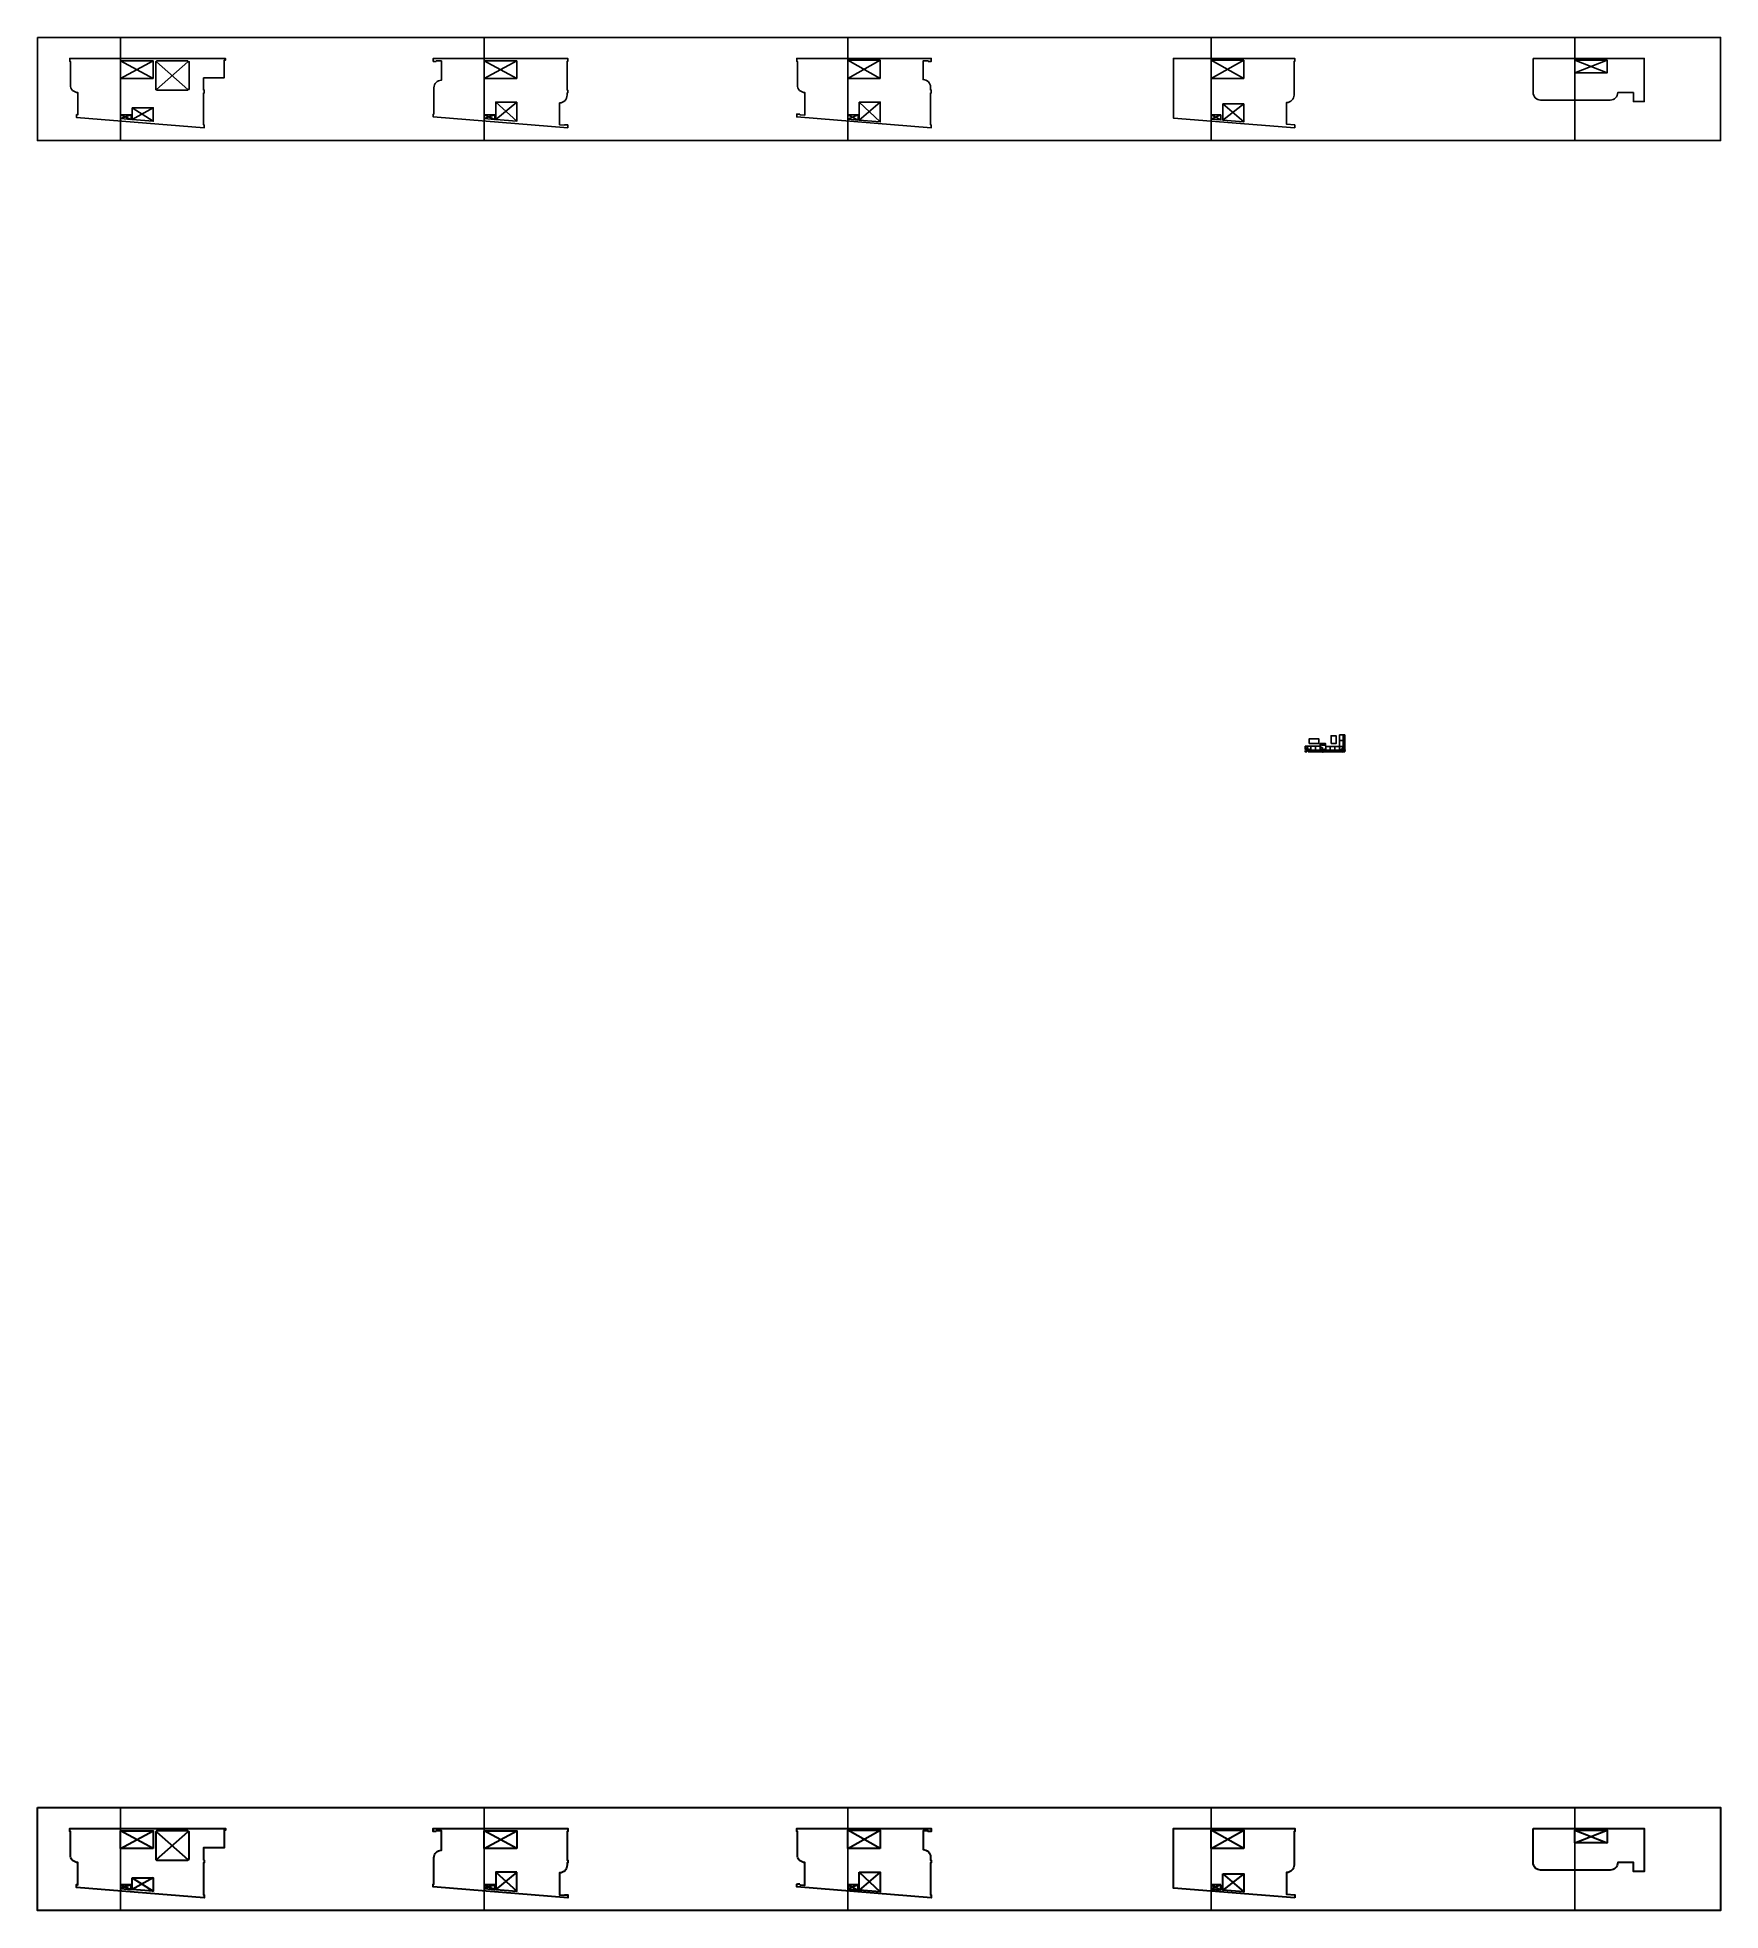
# Model space of a CAD drawing. Header units: inches. Extents: x 130993 to 274375, y -5108 to 103559.
# Drawn here: x 154676 to 162778, y 46058 to 55076 of the extents above; entities that cross this region are included whole.
import ezdxf

# ---------------------------------------------------------------- set-up
doc = ezdxf.new("R2010")
doc.units = ezdxf.units.IN
doc.header["$MEASUREMENT"] = 0
doc.layers.add('DOORWIN', color=8, linetype='Continuous')
doc.layers.add('ELEVATION', color=7, linetype='Continuous')
doc.layers.add('Elevation3', color=74, linetype='Continuous', lineweight=13)
doc.layers.add('H-HATCH', color=9, linetype='Continuous', lineweight=9)

msp = doc.modelspace()

# ---------------------------------------------------------------- linework, layer by layer
at = {"layer": 'Defpoints'}
for p, q in [((155076.51, 54579.4), (155076.51, 55075.62)), ((156826.36, 54579.4), (156826.36, 55075.62)), ((158576.22, 54579.4), (158576.22, 55075.62)), ((160326.07, 54579.4), (160326.07, 55075.62)), ((162075.93, 54579.4), (162075.93, 55075.62)), ((155076.51, 46058.41), (155076.51, 46554.63)), ((156826.36, 46058.41), (156826.36, 46554.63)), ((158576.22, 46058.41), (158576.22, 46554.63)), ((160326.07, 46058.41), (160326.07, 46554.63)), ((162075.93, 46058.41), (162075.93, 46554.63))]:
    msp.add_line(p, q, dxfattribs=at)
at = {"layer": 'DOORWIN'}
for p, q in [((160858.12, 51668.61), (160858.11, 51670.83)), ((160858.48, 51671.2), (160870.05, 51671.22)), ((160858.49, 51668.24), (160858.48, 51671.2)), ((160870.06, 51668.26), (160870.05, 51671.22)), ((160870.42, 51670.85), (160870.42, 51668.63)), ((160943.56, 51717.92), (160966.45, 51717.96)), ((160943.56, 51717.92), (160943.7, 51637.11)), ((160969.45, 51690.48), (160943.61, 51690.44)), ((160961.44, 51717.89), (160966.37, 51717.9)), ((160961.44, 51717.89), (160961.49, 51690.59)), ((160961.44, 51717.65), (160966.37, 51717.65)), ((160966.41, 51690.85), (160961.49, 51690.84)), ((160966.41, 51690.6), (160961.49, 51690.59)), ((160966.41, 51690.36), (160961.52, 51690.36)), ((160961.52, 51690.36), (160961.56, 51663.11)), ((160966.41, 51690.12), (160961.52, 51690.11)), ((160966.37, 51717.9), (160966.41, 51690.85)), ((160966.41, 51690.85), (160966.41, 51690.6)), ((160966.41, 51690.36), (160966.41, 51690.12)), ((160966.46, 51663.12), (160966.41, 51690.12)), ((160966.45, 51717.96), (160966.49, 51698.68)), ((160966.49, 51698.68), (160966.54, 51667.91)), ((160969.41, 51717.97), (160969.44, 51698.69)), ((160969.53, 51647.23), (160969.44, 51698.69)), ((160778.13, 51663.95), (160851.4, 51663.95)), ((160778.13, 51647.48), (160778.13, 51663.95)), ((160786.82, 51636.95), (160778.13, 51636.95)), ((160781.22, 51663.95), (160781.22, 51657.47)), ((160781.22, 51653.45), (160781.22, 51652.22)), ((160795.29, 51640.04), (160798.13, 51640.04)), ((160851.4, 51636.95), (160805.13, 51636.95)), ((160805.25, 51640.1), (160805.25, 51645.24)), ((160805.5, 51640.1), (160805.5, 51645.24)), ((160827.92, 51645.24), (160827.92, 51640.1)), ((160828.26, 51663.95), (160828.26, 51640.04)), ((160828.36, 51645.24), (160851.29, 51645.24)), ((160828.36, 51645.24), (160828.36, 51640.1)), ((160828.36, 51640.1), (160851.29, 51640.1)), ((160828.62, 51645.24), (160828.62, 51640.1)), ((160851.37, 51656.64), (160854.32, 51656.65)), ((160854.31, 51639.87), (160851.4, 51636.95)), ((160854.32, 51656.65), (160854.32, 51656.6)), ((160854.33, 51652.76), (160854.33, 51651.58)), ((160870.06, 51668.26), (160858.49, 51668.24)), ((160870.54, 51639.94), (160867.83, 51639.93)), ((160910.47, 51640.01), (160874.9, 51639.94)), ((160966.55, 51662.99), (160877.2, 51662.84)), ((160877.25, 51637), (160943.7, 51637.11)), ((160899.32, 51644.97), (160880.32, 51644.94)), ((160880.33, 51640.02), (160880.32, 51644.94)), ((160899.33, 51640.05), (160880.33, 51640.02)), ((160880.57, 51640.02), (160880.56, 51644.94)), ((160899.07, 51644.97), (160899.08, 51640.05)), ((160899.32, 51644.97), (160899.33, 51640.05)), ((160899.35, 51662.88), (160899.39, 51639.99)), ((160921.45, 51645.01), (160899.49, 51644.97)), ((160899.5, 51640.05), (160899.49, 51644.97)), ((160921.45, 51640.09), (160899.5, 51640.05)), ((160899.75, 51640.05), (160899.74, 51644.97)), ((160943.7, 51640.06), (160910.47, 51640.01)), ((160921.2, 51645.01), (160921.21, 51640.09)), ((160921.45, 51645.01), (160921.45, 51640.09)), ((160921.51, 51662.91), (160921.55, 51640.02)), ((160921.62, 51645.01), (160943.57, 51645.05)), ((160921.62, 51645.01), (160921.63, 51640.09)), ((160921.63, 51640.09), (160943.58, 51640.12)), ((160921.86, 51645.01), (160921.87, 51640.09)), ((160943.34, 51640.12), (160943.33, 51645.05)), ((160943.58, 51640.12), (160943.57, 51645.05)), ((160943.58, 51640.12), (160943.57, 51645.05)), ((160946.04, 51640.07), (160943.7, 51640.06)), ((160951.09, 51637.12), (160943.7, 51637.11)), ((160953.11, 51640.08), (160950.4, 51640.07)), ((160951.09, 51637.12), (160955.24, 51637.13)), ((160961.23, 51637.14), (160969.55, 51637.15)), ((160961.56, 51663.11), (160966.46, 51663.12)), ((160966.54, 51667.91), (160966.56, 51656.79)), ((160966.56, 51652.95), (160966.57, 51651.77)), ((160966.63, 51640.06), (160969.55, 51637.15)), ((160969.55, 51637.15), (160969.54, 51642.2))]:
    msp.add_line(p, q, dxfattribs=at)
for points in [[(160798.11, 51676.28), (160844.34, 51676.33), (160844.27, 51699.93), (160798.04, 51699.88)], [(160903.21, 51676.29), (160927.44, 51676.35), (160927.37, 51713.95), (160903.14, 51713.9)], [(160805.25, 51640.1), (160805.25, 51645.24), (160828.18, 51645.24), (160828.18, 51640.1)], [(160851.04, 51640.1), (160851.04, 51645.24)], [(160851.29, 51640.1), (160851.29, 51645.24)], [(160851.4, 51663.95), (160851.4, 51636.95)]]:
    msp.add_lwpolyline(points, close=True, dxfattribs=at)
for points in [[(160877.23, 51648.48), (160877.18, 51676.38), (160851.34, 51676.33), (160851.39, 51647.03)], [(160966.45, 51717.96), (160969.41, 51717.97)], [(160781.17, 51639.99), (160778.13, 51636.95), (160778.13, 51642.22)], [(160793.08, 51636.95), (160797.41, 51636.95), (160805.13, 51636.95), (160805.13, 51663.95)], [(160802.68, 51640.04), (160805.13, 51640.04), (160839.83, 51640.04), (160851.4, 51640.04)], [(160851.39, 51641.99), (160851.4, 51636.95)], [(160851.4, 51636.95), (160859.72, 51636.97)], [(160865.71, 51636.98), (160877.25, 51637), (160877.24, 51640.18)]]:
    msp.add_lwpolyline(points, dxfattribs=at)
for points in [[(160786.01, 51649.55, -0.095217), (160779.59, 51655.39, 0.095217), (160786.01, 51649.55, 0.3046197), (160786.41, 51649.57, 0.0924195), (160791.46, 51654.97, 0.3336518), (160791.42, 51655.4, 0.0737256), (160784.82, 51660.99)], [(160785.78, 51649.7, 0.0582667), (160782.23, 51644.21, 0.3684949), (160782.31, 51643.88, 0.0570209), (160788.92, 51640.25, 0.3289519), (160789.21, 51640.33, 0.0724343), (160792.21, 51645.28, 0.3229344), (160792.14, 51645.57, 0.0527283), (160786.44, 51649.6)], [(160804, 51647.49, 0.0737256), (160795.33, 51649.03, 0.0662466), (160793.61, 51641.43, 0.095217), (160802.24, 51639.59, 0.3046197), (160802.58, 51639.81, 0.0924195), (160804.25, 51647.13, 0.3336518), (160804, 51647.49)]]:
    msp.add_lwpolyline(points, format="xyb", dxfattribs=at)
for points in [[(160786.2, 51649.86, 0.0924195), (160791.15, 51655.16, 0.0691933), (160785.07, 51660.41, 0.3313838), (160784.64, 51660.38, 0.0569453), (160780.2, 51655.62, 0.338014), (160780.21, 51655.18, 0.0892283)], [(160795.49, 51648.4, 0.0569453), (160794.02, 51641.94, 0.338014), (160794.25, 51641.56, 0.0892283), (160802.24, 51639.95, 0.0924195), (160803.88, 51647.15, 0.0691933), (160795.85, 51648.64, 0.3313838)]]:
    msp.add_lwpolyline(points, format="xyb", close=True, dxfattribs=at)
for centre, radius, start, end in [((160858.48, 51670.83), 0.369, 90.098399, 180.098399), ((160870.05, 51670.85), 0.369, 0.098399, 90.098399), ((160870.06, 51668.63), 0.369, 270.098399, 0.098399), ((160803.26, 51638.55), 29.05, 129.401293, 144.561752), ((160769.18, 51617.84), 40.05, 49.67769, 59.535511), ((160850.18, 51643.52), 0.369, 158.607588, 227.863703), ((160879.51, 51632.03), 31.87, 140.689479, 158.607588), ((160873.7, 51669.53), 35.44, 227.863703, 254.208044), ((160875.45, 51638.52), 27.81, 129.499693, 144.660151), ((160870.36, 51667.83), 22, 216.929757, 238.686302), ((160870.36, 51667.83), 22, 216.929757, 238.686302), ((160853.63, 51654.62), 0.345, 143.586804, 218.290696), ((160875.45, 51638.52), 27.46, 130.549986, 143.586804), ((160870.36, 51667.83), 21.66, 218.290696, 238.686302), ((160855.54, 51643.79), 0.246, 153.86281, 234.777159), ((160879.51, 51632.03), 26.95, 140.524157, 153.86281), ((160873.7, 51669.53), 31.75, 234.777159, 247.831262), ((160857.82, 51659.13), 0.345, 57.212546, 130.549986), ((160842.9, 51635.95), 28.25, 41.379847, 58.245989), ((160842.9, 51635.95), 27.91, 41.379847, 57.212546), ((160858.49, 51668.61), 0.369, 180.098399, 270.098399), ((160859.1, 51649.32), 0.345, 238.686302, 306.453367), ((160847.85, 51664.56), 18.95, 306.453367, 327.574362), ((160847.85, 51664.56), 19.29, 306.453367, 327.574362), ((160843.9, 51621.33), 31.75, 48.826119, 60.899375), ((160861.82, 51640.36), 0.246, 247.831262, 320.666133), ((160847.14, 51652.38), 19.22, 320.666133, 337.237905), ((160842.86, 51618.65), 38.35, 49.77609, 59.63391), ((160864.16, 51635.78), 0.369, 254.208044, 315.712033), ((160863.84, 51654.4), 0.345, 327.574362, 41.379847), ((160845.07, 51653.98), 26.74, 316.3524, 329.818848), ((160864.64, 51645.04), 0.246, 337.237905, 48.826119), ((160894.38, 51638.75), 28.28, 159.741901, 174.90236), ((160874.89, 51661.89), 22.38, 247.171965, 268.928511), ((160894.38, 51638.75), 27.93, 160.792195, 173.829013), ((160866.96, 51641.72), 0.35, 173.829013, 248.532904), ((160874.89, 51661.89), 22.03, 248.532904, 268.928511), ((160867.09, 51619.82), 28.74, 81.299148, 88.488198), ((160868.34, 51647.82), 0.35, 87.454755, 160.792195), ((160867.09, 51619.82), 28.39, 81.413663, 87.454755), ((160898.3, 51639.36), 28.28, 159.741901, 174.90236), ((160878.81, 51662.5), 22.38, 247.171965, 268.928511), ((160870.87, 51642.33), 0.35, 173.829013, 248.532904), ((160898.3, 51639.36), 27.93, 160.792195, 173.829013), ((160878.81, 51662.5), 22.03, 248.532904, 268.928511), ((160871.01, 51620.43), 28.74, 71.622055, 88.488198), ((160872.25, 51648.44), 0.35, 87.454755, 160.792195), ((160871.01, 51620.43), 28.39, 71.622055, 87.454755), ((160874.48, 51639.86), 0.35, 268.928511, 336.695576), ((160856.78, 51647.49), 19.27, 336.695576, 338.724397), ((160856.78, 51647.49), 19.62, 336.695576, 338.928055), ((160878.4, 51640.48), 0.35, 268.928511, 336.695576), ((160860.7, 51648.1), 19.27, 336.695576, 357.816571), ((160860.7, 51648.1), 19.62, 336.695576, 357.816571), ((160879.95, 51647.37), 0.35, 357.816571, 71.622055), ((160944.88, 51646.87), 0.35, 108.574743, 182.380228), ((160964.13, 51647.67), 19.62, 182.380228, 203.501223), ((160953.92, 51619.97), 28.74, 91.708601, 108.574743), ((160953.92, 51619.97), 28.39, 92.742044, 108.574743), ((160964.13, 51647.67), 19.27, 182.380228, 203.501223), ((160946.46, 51639.99), 0.35, 203.501223, 271.268288), ((160945.97, 51662.01), 22.03, 271.268288, 291.663894), ((160945.97, 51662.01), 22.38, 271.268288, 293.024833), ((160952.58, 51647.97), 0.35, 19.404604, 92.742044), ((160975.82, 51654.21), 26.74, 210.37795, 223.844398), ((160926.56, 51638.81), 27.93, 6.367786, 19.404604), ((160926.56, 51638.81), 28.28, 5.294439, 20.454897), ((160978.15, 51618.88), 38.35, 120.562888, 130.420709), ((160953.97, 51641.86), 0.35, 291.663894, 6.367786), ((160956.28, 51645.2), 0.246, 131.370679, 202.958894), ((160973.75, 51652.6), 19.22, 202.958894, 219.530666), ((160977.1, 51621.56), 31.75, 119.297424, 131.370679), ((160956.79, 51635.94), 0.369, 224.484766, 285.988755), ((160957.05, 51654.56), 0.345, 138.816952, 212.622436), ((160973.01, 51664.78), 19.29, 212.622436, 233.743431), ((160978.05, 51636.19), 28.25, 121.950809, 138.816952), ((160947.13, 51669.65), 35.44, 285.988755, 312.333096), ((160978.05, 51636.19), 27.91, 122.984252, 138.816952), ((160973.01, 51664.78), 18.95, 212.622436, 233.743431), ((160959.12, 51640.52), 0.246, 219.530666, 292.365537), ((160947.13, 51669.65), 31.75, 292.365537, 305.41964), ((160961.8, 51649.5), 0.345, 233.743431, 301.510496), ((160950.48, 51667.97), 21.66, 301.510496, 321.906103), ((160950.48, 51667.97), 22, 301.510496, 323.267042), ((160950.48, 51667.97), 22, 301.510496, 323.267042), ((160941.46, 51632.14), 26.95, 26.333989, 39.672641), ((160963.05, 51659.31), 0.345, 49.646812, 122.984252), ((160945.49, 51638.64), 27.81, 35.536647, 50.697106), ((160945.49, 51638.64), 27.46, 36.609994, 49.646812), ((160965.39, 51643.98), 0.246, 305.41964, 26.333989), ((160941.46, 51632.14), 31.87, 21.589211, 39.507319), ((160967.26, 51654.82), 0.345, 321.906103, 36.609994), ((160970.75, 51643.73), 0.369, 312.333096, 21.589211)]:
    msp.add_arc(centre, radius, start, end, dxfattribs=at)
at = {"layer": 'ELEVATION'}
for p, q in [((155233.51, 54877.54), (155076.51, 54962.54)), ((155076.51, 54877.54), (155233.51, 54962.54)), ((155249.51, 54958.54), (155399.51, 54824.54)), ((155249.51, 54824.54), (155399.51, 54958.54)), ((156595.36, 54960.54), (156585.36, 54960.54)), ((156595.36, 54960.54), (156595.36, 54962.54)), ((156983.36, 54877.54), (156826.36, 54962.54)), ((156826.36, 54877.54), (156983.36, 54962.54)), ((158733.22, 54877.54), (158576.22, 54965.54)), ((158576.22, 54877.54), (158733.22, 54965.54)), ((158964.22, 54960.54), (158964.22, 54960.54)), ((160483.07, 54877.54), (160326.07, 54965.54)), ((160326.07, 54877.54), (160483.07, 54965.54)), ((162075.93, 54965.54), (162232.93, 54905.54)), ((162075.93, 54905.54), (162232.93, 54965.54)), ((155132.51, 54737.54), (155233.51, 54672.44)), ((155233.51, 54737.54), (155132.51, 54680.56)), ((156882.36, 54764.54), (156983.36, 54672.41)), ((156983.36, 54764.54), (156882.36, 54680.56)), ((158632.22, 54764.54), (158733.22, 54669.4)), ((158733.22, 54764.54), (158632.22, 54677.55)), ((160382.07, 54755.54), (160483.07, 54669.4)), ((160483.07, 54755.54), (160382.07, 54677.55)), ((155076.51, 54702.54), (155127.51, 54680.96)), ((155127.51, 54702.54), (155076.51, 54685.08)), ((156826.36, 54702.54), (156877.36, 54680.96)), ((156877.36, 54702.54), (156826.36, 54685.08)), ((158345.22, 54705.67), (158335.22, 54706.48)), ((158345.22, 54703.71), (158345.22, 54705.66)), ((158576.22, 54702.54), (158627.22, 54677.95)), ((158627.22, 54702.54), (158576.22, 54682.07)), ((158627.22, 54702.54), (158627.22, 54680.96)), ((160326.07, 54702.54), (160373.07, 54678.28)), ((160373.07, 54702.54), (160326.07, 54682.07))]:
    msp.add_line(p, q, dxfattribs=at)
for points in [[(154676, 55075.62), (162778.02, 55075.62), (162778.02, 54579.4), (154676, 54579.4)], [(155233.51, 54877.54), (155076.51, 54877.54), (155076.51, 54962.54), (155233.51, 54962.54)], [(156983.36, 54877.54), (156826.36, 54877.54), (156826.36, 54962.54), (156983.36, 54962.54)], [(158733.22, 54877.54), (158576.22, 54877.54), (158576.22, 54965.54), (158733.22, 54965.54)], [(160483.07, 54877.54), (160326.07, 54877.54), (160326.07, 54965.54), (160483.07, 54965.54)], [(162075.93, 54965.54), (162232.93, 54965.54), (162232.93, 54905.54), (162075.93, 54905.54)], [(155132.51, 54737.54), (155233.51, 54737.54), (155233.51, 54672.44), (155132.51, 54680.56)], [(156983.36, 54764.54), (156882.36, 54764.54), (156882.36, 54680.56), (156983.36, 54672.41)], [(158632.22, 54764.54), (158733.22, 54764.54), (158733.22, 54669.4), (158632.22, 54677.55)], [(160382.07, 54755.54), (160483.07, 54755.54), (160483.07, 54669.4), (160382.07, 54677.55)], [(160373.07, 54702.54), (160326.07, 54702.54), (160326.07, 54682.07), (160373.07, 54678.28)]]:
    msp.add_lwpolyline(points, close=True, dxfattribs=at)
for points in [[(155475.51, 54822.54), (155478.51, 54822.54), (155478.51, 54808.54), (155475.51, 54808.54), (155475.51, 54654.98), (155478.51, 54654.66), (155478.51, 54640.61), (154864.51, 54690.14), (154864.51, 54704.14), (154870.51, 54703.66), (154870.51, 54810.54, -0.4142136), (154834.51, 54846.54), (154834.51, 54960.54), (154831.51, 54960.54), (154831.51, 54974.54), (155478.51, 54974.54), (155580.51, 54974.54), (155580.51, 54965.54), (155574.51, 54965.54), (155574.51, 54880.54), (155475.51, 54880.54), (155475.51, 54822.54)], [(156585.36, 54960.54), (156581.36, 54960.54), (156581.36, 54974.54), (157228.36, 54974.54), (157228.36, 54960.54), (157225.36, 54960.54), (157225.36, 54822.54), (157228.36, 54822.54), (157228.36, 54808.54), (157225.36, 54808.54), (157225.36, 54798.54, -0.4294017), (157189.36, 54760.54), (157189.36, 54655.8), (157214.2, 54653.79), (157214.36, 54655.79), (157228.36, 54654.66)], [(157228.36, 54654.66), (157228.36, 54654.66), (157228.36, 54640.61), (156581.36, 54692.8), (156581.36, 54706.8), (156584.36, 54706.56), (156584.36, 54833.54, -0.4142136), (156620.36, 54869.54), (156620.36, 54962.54), (156595.36, 54962.54)], [(158345.22, 54703.71), (158370.22, 54701.69), (158370.22, 54810.54, -0.4142136), (158334.22, 54846.54), (158334.22, 54960.54), (158331.22, 54960.54), (158331.22, 54974.54), (158978.22, 54974.54), (158978.22, 54960.54), (158964.22, 54960.54), (158964.22, 54962.54), (158939.22, 54962.54), (158939.22, 54872.54, -0.4142136), (158975.22, 54836.54), (158975.22, 54822.54), (158978.22, 54822.54), (158978.22, 54808.54), (158975.22, 54808.54), (158975.22, 54654.9), (158978.22, 54654.66), (158978.22, 54640.61), (158331.22, 54692.8), (158331.22, 54706.8), (158335.22, 54706.48)]]:
    msp.add_lwpolyline(points, format="xyb", dxfattribs=at)
for points in [[(155406.51, 54824.54), (155406.51, 54958.54), (155399.51, 54958.54), (155399.51, 54962.54), (155249.51, 54962.54), (155249.51, 54958.54), (155245.51, 54958.54), (155245.51, 54824.54), (155249.51, 54824.54), (155249.51, 54822.54), (155399.51, 54822.54), (155399.51, 54824.54), (155406.51, 54824.54)], [(155076.51, 54702.54), (155076.51, 54685.08), (155127.51, 54680.96), (155127.51, 54702.54), (155076.51, 54702.54)], [(156826.36, 54702.54), (156826.36, 54685.08), (156877.36, 54680.96), (156877.36, 54702.54), (156826.36, 54702.54)], [(158576.22, 54702.54), (158576.22, 54682.07), (158627.22, 54677.95), (158627.22, 54702.54), (158576.22, 54702.54)]]:
    msp.add_lwpolyline(points, dxfattribs=at)
for points in [[(160728.07, 54640.61), (160144.07, 54687.72), (160144.07, 54974.54), (160728.07, 54974.54), (160728.07, 54960.54), (160725.07, 54960.54), (160725.07, 54798.54, -0.4142136), (160689.07, 54762.54), (160689.07, 54657.8), (160728.07, 54654.66)], [(161875.93, 54974.54), (162410.93, 54974.54), (162410.93, 54766.96), (162358.93, 54766.96), (162358.93, 54810.54), (162282.93, 54810.54, -0.4142136), (162246.93, 54774.54), (161911.93, 54774.54, -0.4142136), (161875.93, 54810.54)]]:
    msp.add_lwpolyline(points, format="xyb", close=True, dxfattribs=at)
at = {"layer": 'Elevation3', "lineweight": 30}
for p, q in [((155233.51, 46356.55), (155076.51, 46441.55)), ((155076.51, 46356.55), (155233.51, 46441.55)), ((156595.36, 46439.55), (156585.36, 46439.55)), ((156595.36, 46439.55), (156595.36, 46441.55)), ((156983.36, 46356.55), (156826.36, 46441.55)), ((156826.36, 46356.55), (156983.36, 46441.55)), ((158733.22, 46356.55), (158576.22, 46444.55)), ((158576.22, 46356.55), (158733.22, 46444.55)), ((158964.22, 46439.55), (158964.22, 46439.55)), ((160483.07, 46356.55), (160326.07, 46444.55)), ((160326.07, 46356.55), (160483.07, 46444.55)), ((162075.93, 46444.55), (162232.93, 46384.55)), ((162075.93, 46384.55), (162232.93, 46444.55)), ((155249.51, 46437.55), (155399.51, 46303.55)), ((155249.51, 46303.55), (155399.51, 46437.55)), ((155076.51, 46181.55), (155127.51, 46159.98)), ((155127.51, 46181.55), (155076.51, 46164.09)), ((155132.51, 46216.55), (155233.51, 46151.45)), ((155233.51, 46216.55), (155132.51, 46159.57)), ((156826.36, 46181.55), (156877.36, 46159.98)), ((156877.36, 46181.55), (156826.36, 46164.09)), ((156882.36, 46243.55), (156983.36, 46151.43)), ((156983.36, 46243.55), (156882.36, 46159.57)), ((158345.22, 46184.68), (158335.22, 46185.49)), ((158345.22, 46182.72), (158345.22, 46184.67)), ((158576.22, 46181.55), (158627.22, 46156.97)), ((158627.22, 46181.55), (158576.22, 46161.08)), ((158627.22, 46181.55), (158627.22, 46159.98)), ((158632.22, 46243.55), (158733.22, 46148.42)), ((158733.22, 46243.55), (158632.22, 46156.56)), ((160326.07, 46181.55), (160373.07, 46157.29)), ((160373.07, 46181.55), (160326.07, 46161.08)), ((160382.07, 46234.55), (160483.07, 46148.42)), ((160483.07, 46234.55), (160382.07, 46156.56))]:
    msp.add_line(p, q, dxfattribs=at)
for points in [[(154676, 46554.63), (162778.02, 46554.63), (162778.02, 46058.41), (154676, 46058.41)], [(155233.51, 46356.55), (155076.51, 46356.55), (155076.51, 46441.55), (155233.51, 46441.55)], [(156983.36, 46356.55), (156826.36, 46356.55), (156826.36, 46441.55), (156983.36, 46441.55)], [(158733.22, 46356.55), (158576.22, 46356.55), (158576.22, 46444.55), (158733.22, 46444.55)], [(160483.07, 46356.55), (160326.07, 46356.55), (160326.07, 46444.55), (160483.07, 46444.55)], [(162075.93, 46444.55), (162232.93, 46444.55), (162232.93, 46384.55), (162075.93, 46384.55)], [(155132.51, 46216.55), (155233.51, 46216.55), (155233.51, 46151.45), (155132.51, 46159.57)], [(156983.36, 46243.55), (156882.36, 46243.55), (156882.36, 46159.57), (156983.36, 46151.43)], [(158632.22, 46243.55), (158733.22, 46243.55), (158733.22, 46148.42), (158632.22, 46156.56)], [(160373.07, 46181.55), (160326.07, 46181.55), (160326.07, 46161.08), (160373.07, 46157.29)], [(160382.07, 46234.55), (160483.07, 46234.55), (160483.07, 46148.42), (160382.07, 46156.56)]]:
    msp.add_lwpolyline(points, close=True, dxfattribs=at)
for points in [[(155406.51, 46303.55), (155406.51, 46437.55), (155399.51, 46437.55), (155399.51, 46441.55), (155249.51, 46441.55), (155249.51, 46437.55), (155245.51, 46437.55), (155245.51, 46303.55), (155249.51, 46303.55), (155249.51, 46301.55), (155399.51, 46301.55), (155399.51, 46303.55), (155406.51, 46303.55)], [(155076.51, 46181.55), (155076.51, 46164.09), (155127.51, 46159.98), (155127.51, 46181.55), (155076.51, 46181.55)], [(156826.36, 46181.55), (156826.36, 46164.09), (156877.36, 46159.98), (156877.36, 46181.55), (156826.36, 46181.55)], [(158576.22, 46181.55), (158576.22, 46161.08), (158627.22, 46156.97), (158627.22, 46181.55), (158576.22, 46181.55)]]:
    msp.add_lwpolyline(points, dxfattribs=at)
for points in [[(156585.36, 46439.55), (156581.36, 46439.55), (156581.36, 46453.55), (157228.36, 46453.55), (157228.36, 46439.55), (157225.36, 46439.55), (157225.36, 46301.55), (157228.36, 46301.55), (157228.36, 46287.55), (157225.36, 46287.55), (157225.36, 46277.55, -0.4294017), (157189.36, 46239.55), (157189.36, 46134.81), (157214.2, 46132.81), (157214.36, 46134.8), (157228.36, 46133.67)], [(157228.36, 46133.67), (157228.36, 46133.67), (157228.36, 46119.62), (156581.36, 46171.81), (156581.36, 46185.81), (156584.36, 46185.57), (156584.36, 46312.55, -0.4142136), (156620.36, 46348.55), (156620.36, 46441.55), (156595.36, 46441.55)], [(158345.22, 46182.72), (158370.22, 46180.71), (158370.22, 46289.55, -0.4142136), (158334.22, 46325.55), (158334.22, 46439.55), (158331.22, 46439.55), (158331.22, 46453.55), (158978.22, 46453.55), (158978.22, 46439.55), (158964.22, 46439.55), (158964.22, 46441.55), (158939.22, 46441.55), (158939.22, 46351.55, -0.4142136), (158975.22, 46315.55), (158975.22, 46301.55), (158978.22, 46301.55), (158978.22, 46287.55), (158975.22, 46287.55), (158975.22, 46133.91), (158978.22, 46133.67), (158978.22, 46119.62), (158331.22, 46171.81), (158331.22, 46185.81), (158335.22, 46185.49)]]:
    msp.add_lwpolyline(points, format="xyb", dxfattribs=at)
for points in [[(160728.07, 46119.62), (160144.07, 46166.73), (160144.07, 46453.55), (160728.07, 46453.55), (160728.07, 46439.55), (160725.07, 46439.55), (160725.07, 46277.55, -0.4142136), (160689.07, 46241.55), (160689.07, 46136.82), (160728.07, 46133.67)], [(161875.93, 46453.55), (162410.93, 46453.55), (162410.93, 46245.97), (162358.93, 46245.97), (162358.93, 46289.55), (162282.93, 46289.55, -0.4142136), (162246.93, 46253.55), (161911.93, 46253.55, -0.4142136), (161875.93, 46289.55)]]:
    msp.add_lwpolyline(points, format="xyb", close=True, dxfattribs=at)
at = {"layer": 'H-HATCH', "lineweight": 30}
msp.add_lwpolyline([(155475.51, 46301.55), (155478.51, 46301.55), (155478.51, 46287.55), (155475.51, 46287.55), (155475.51, 46133.99), (155478.51, 46133.67), (155478.51, 46119.62), (154864.51, 46169.15), (154864.51, 46183.15), (154870.51, 46182.67), (154870.51, 46289.55, -0.4142136), (154834.51, 46325.55), (154834.51, 46439.55), (154831.51, 46439.55), (154831.51, 46453.55), (155478.51, 46453.55), (155580.51, 46453.55), (155580.51, 46444.55), (155574.51, 46444.55), (155574.51, 46359.55), (155475.51, 46359.55), (155475.51, 46301.55)], format="xyb", dxfattribs=at)

doc.saveas('drawing.dxf')
